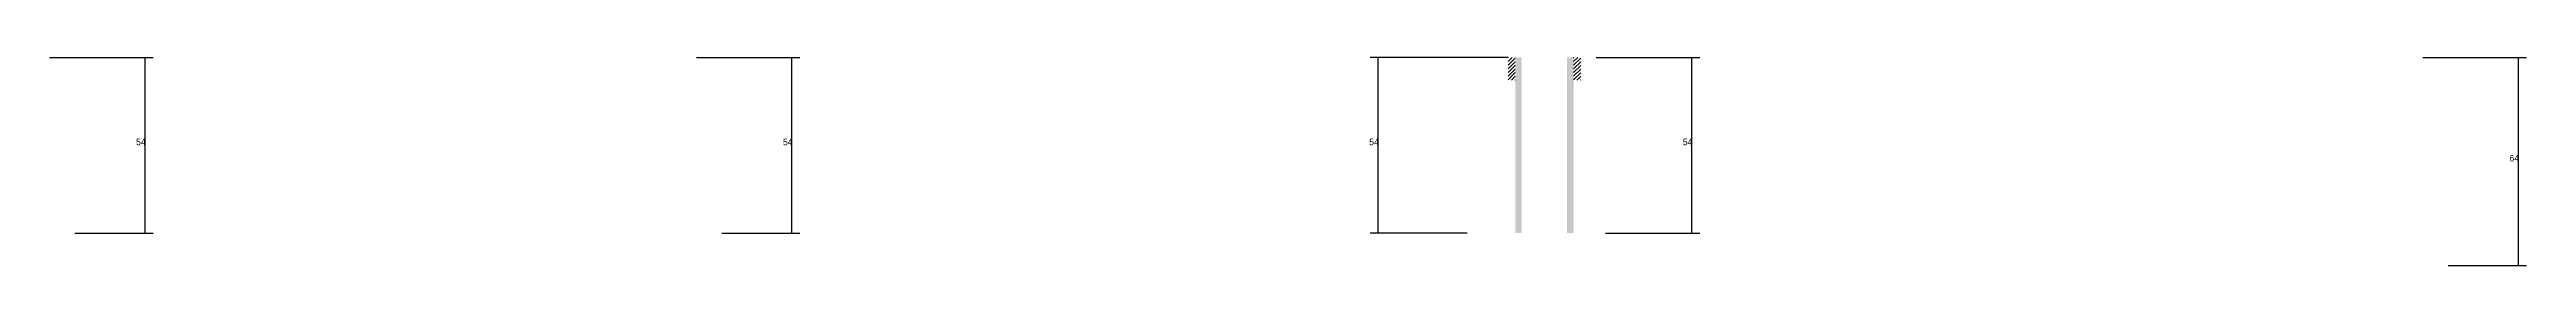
# Model space of a CAD drawing. Header units: metres. Extents: x 3266 to 9174, y 2161 to 3125.
# Drawn here: x 7193 to 8721, y 2161 to 2289 of the extents above; entities that cross this region are included whole.
import ezdxf

# ---------------------------------------------------------------- set-up
doc = ezdxf.new("R2010")
doc.units = ezdxf.units.M
doc.layers.add('COTA', color=2, linetype='Continuous')
doc.layers.add('Hachura', color=8, linetype='Continuous')

msp = doc.modelspace()

# ---------------------------------------------------------------- texts
at = {"layer": 'COTA'}
for s, p in [('54', (7246, 2235.3)), ('54', (7645.1, 2235.3)), ('54', (8006.8, 2235.3)), ('54', (8200.3, 2235.3)), ('64', (8710.3, 2225.3))]:
    msp.add_text(s, height=4, dxfattribs=at).set_placement(p)

# ---------------------------------------------------------------- hatches: boundary and pattern name
at = {"layer": 'Hachura'}
h = msp.add_hatch(dxfattribs=at)
h.set_pattern_fill('ANSI31', scale=0.5)
h.paths.add_polyline_path([(8096.9, 2275.3), (8092.5, 2275.3), (8092.5, 2275.3), (8092.5, 2289.3), (8092.5, 2289.3), (8096.9, 2289.3), (8096.9, 2289.3), (8096.9, 2275.3)])
h = msp.add_hatch(color=8, dxfattribs=at)
h.dxf.hatch_style = 1
h.paths.add_polyline_path([(8100.9, 2289.3), (8096.9, 2289.3), (8096.9, 2289.3), (8096.9, 2181.3), (8096.9, 2181.3), (8100.9, 2181.3), (8100.9, 2181.3), (8100.9, 2289.3)])
h = msp.add_hatch(color=8, dxfattribs=at)
h.dxf.hatch_style = 1
h.paths.add_polyline_path([(8132.9, 2289.3), (8128.9, 2289.3), (8128.9, 2289.3), (8128.9, 2181.3), (8128.9, 2181.3), (8132.9, 2181.3), (8132.9, 2181.3), (8132.9, 2289.3)])
h = msp.add_hatch(dxfattribs=at)
h.set_pattern_fill('ANSI31', scale=0.5)
h.paths.add_polyline_path([(8132.9, 2275.3), (8137.3, 2275.3), (8137.3, 2275.3), (8137.3, 2289.3), (8137.3, 2289.3), (8132.9, 2289.3), (8132.9, 2289.3), (8132.9, 2275.3)])

# ---------------------------------------------------------------- linework, layer by layer
at = {"layer": 'COTA'}
for p, q in [((7192.6, 2289.3), (7256.5, 2289.3)), ((7251.5, 2181.3), (7251.5, 2289.3)), ((7591.7, 2289.3), (7655.6, 2289.3)), ((7650.6, 2181.3), (7650.6, 2289.3)), ((8092.5, 2289.3), (8007.3, 2289.3)), ((8012.3, 2181.3), (8012.3, 2289.3)), ((8146.9, 2289.3), (8210.8, 2289.3)), ((8205.8, 2181.3), (8205.8, 2289.3)), ((8656.9, 2289.3), (8720.8, 2289.3)), ((8715.8, 2161.3), (8715.8, 2289.3)), ((7208.2, 2181.3), (7256.5, 2181.3)), ((7607.3, 2181.3), (7655.6, 2181.3)), ((8067.3, 2181.3), (8007.3, 2181.3)), ((8152.5, 2181.3), (8210.8, 2181.3)), ((8672.5, 2161.3), (8720.8, 2161.3))]:
    msp.add_line(p, q, dxfattribs=at)

msp.set_redraw_order([(e.dxf.handle, doc.entitydb.next_handle()) for e in msp.query("TEXT MTEXT ATTDEF DIMENSION ARC_DIMENSION")])  # texts and dimensions are drawn at this point

doc.saveas('drawing.dxf')
